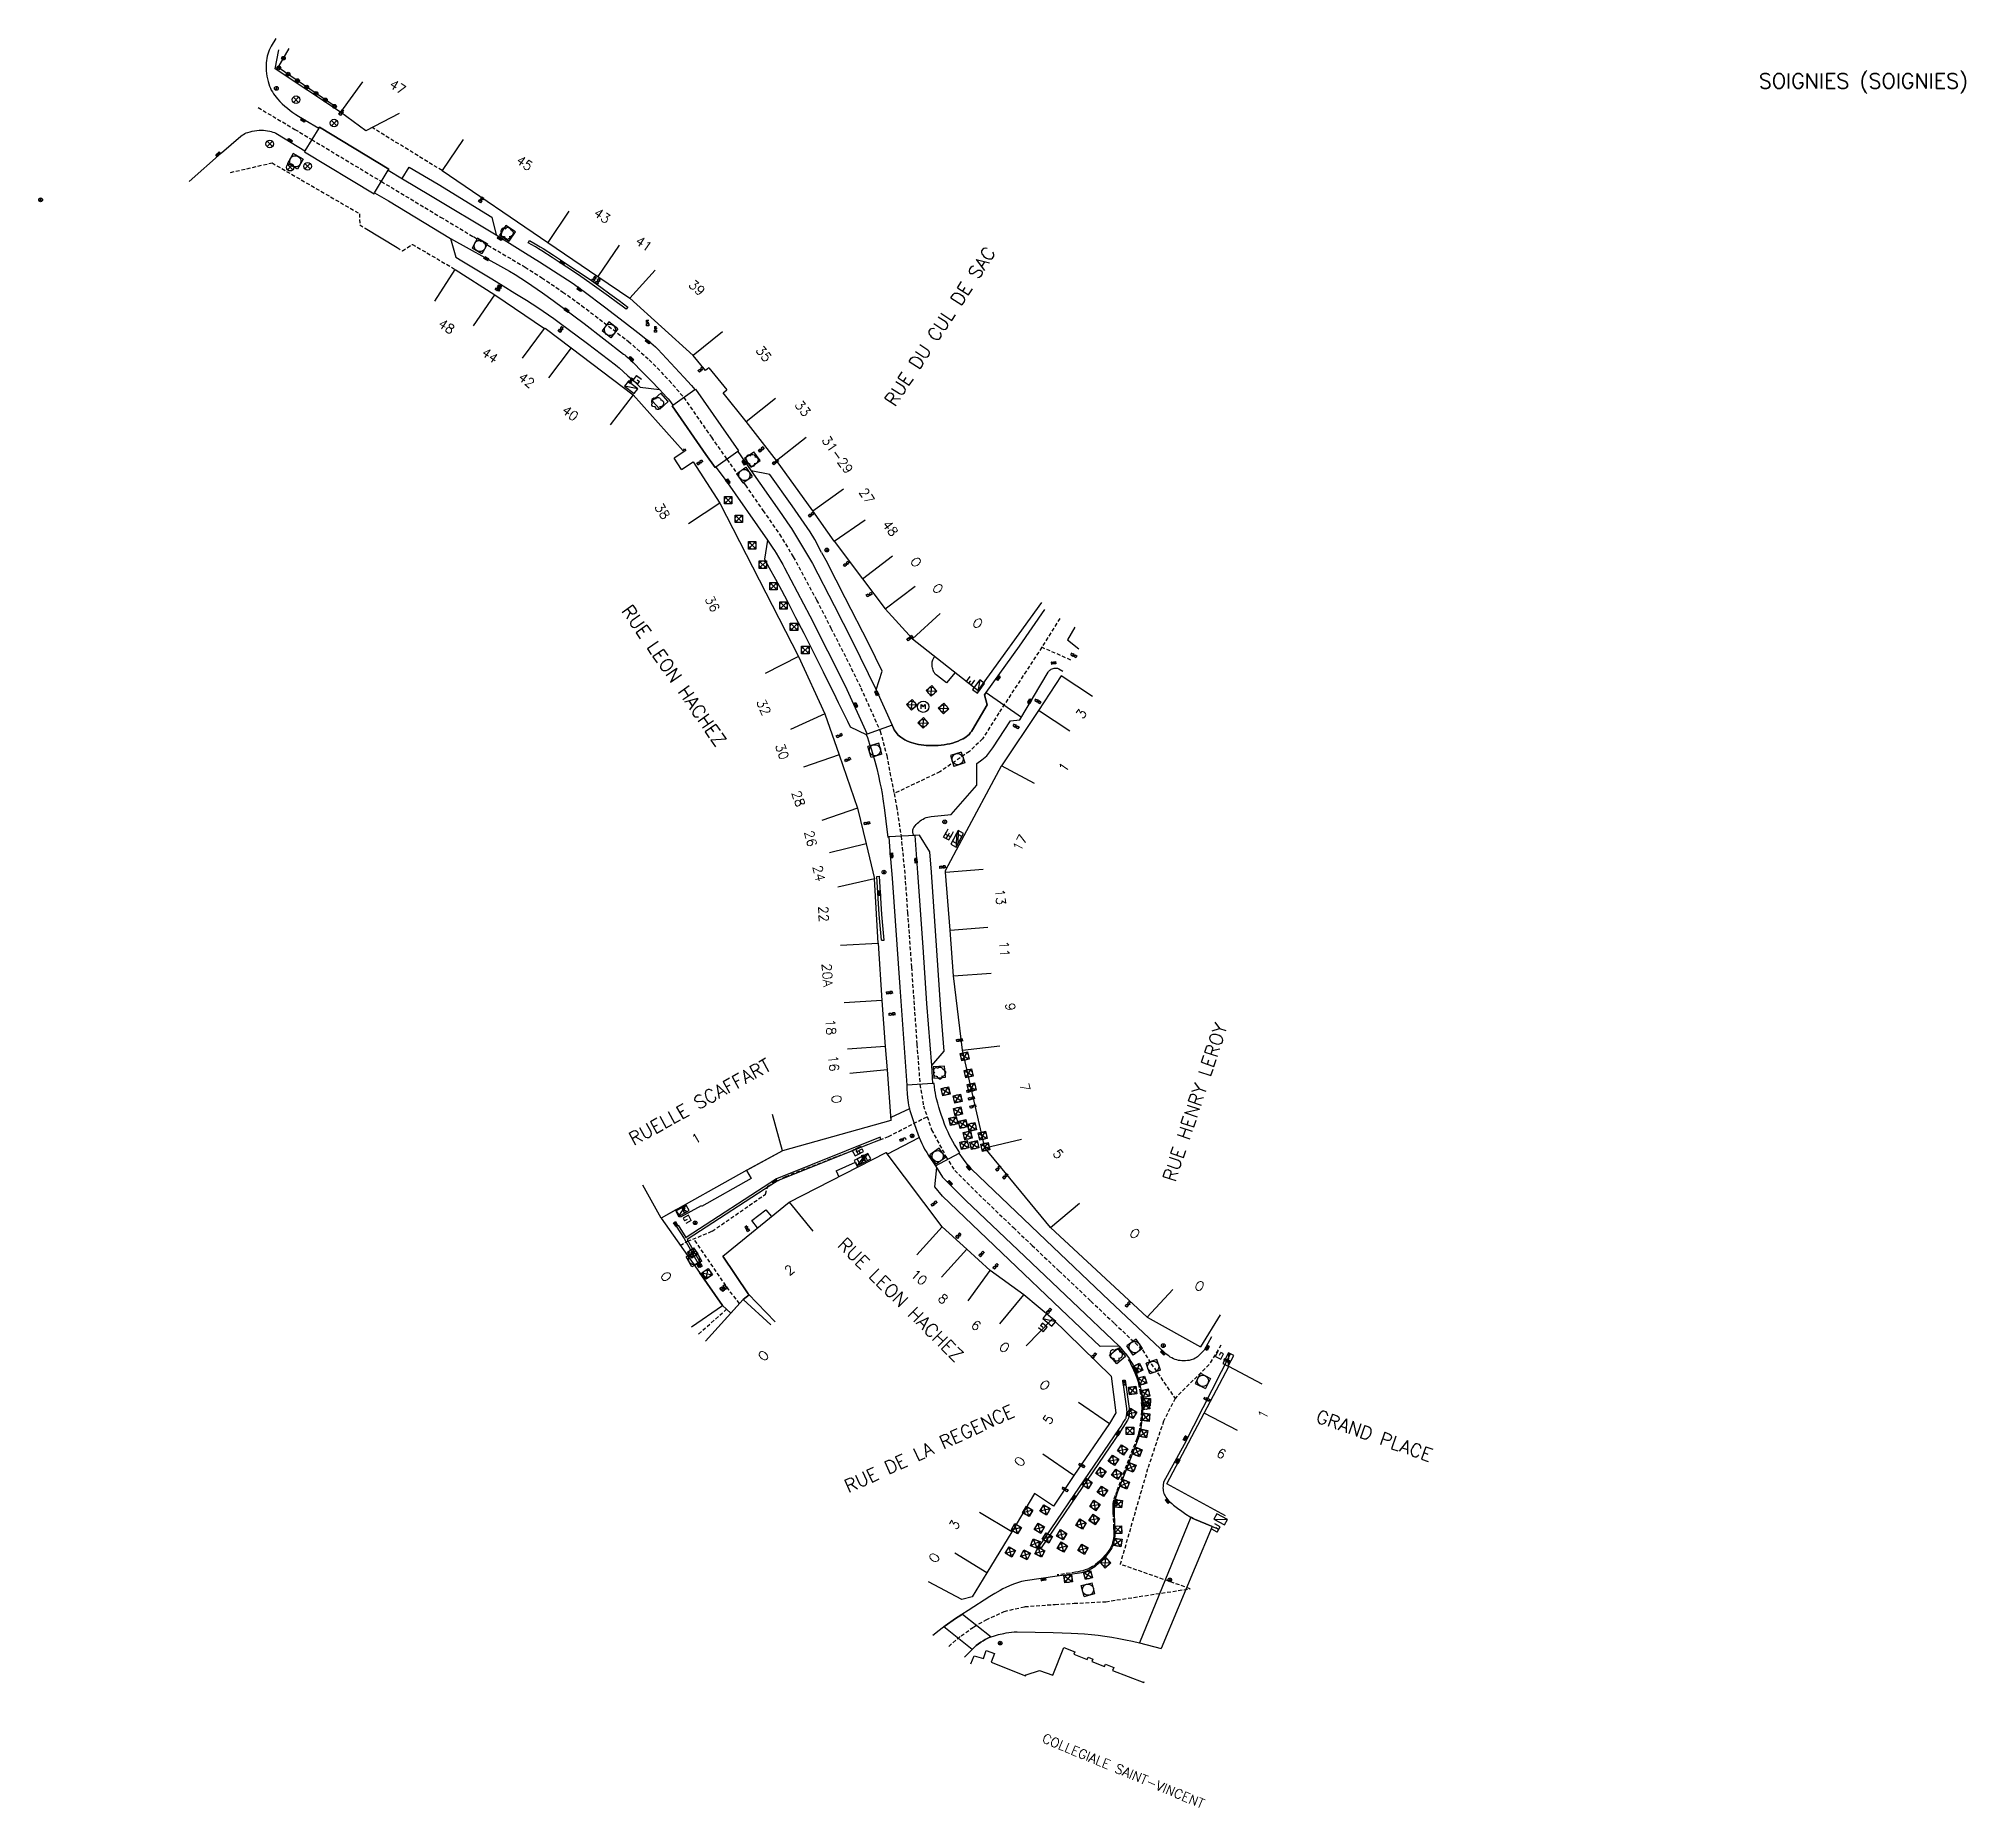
# Model space of a CAD drawing. Header units: millimetres. Extents: x 128015 to 128995, y 141007 to 141739.
# Drawn here: x 128713.3 to 128969.2, y 141007.3 to 141242.2 of the extents above; entities that cross this region are included whole.
import ezdxf
from ezdxf.enums import TextEntityAlignment as Align

# ---------------------------------------------------------------- set-up
doc = ezdxf.new("R2010")
doc.units = ezdxf.units.MM
doc.linetypes.add('DASHED', pattern=[0.75, 0.5, -0.25])
doc.layers.get('0').update_dxf_attribs({"linetype": 'CONTINUOUS'})
for name, color, linetype in [('w0001', 6, 'DASHED'), ('W0003', 5, 'CONTINUOUS'), ('w0006', 2, 'CONTINUOUS'), ('w0008', 7, 'CONTINUOUS'), ('W0014', 7, 'CONTINUOUS'), ('W0016', 2, 'CONTINUOUS'), ('W0020', 2, 'CONTINUOUS'), ('W0060', 7, 'DASHED'), ('W0061', 7, 'CONTINUOUS'), ('W0100', 7, 'CONTINUOUS'), ('W0106', 7, 'CONTINUOUS'), ('W0112', 1, 'DASHED'), ('W0153', 7, 'CONTINUOUS'), ('W0300', 7, 'CONTINUOUS'), ('W0322', 7, 'CONTINUOUS'), ('w0400', 7, 'CONTINUOUS'), ('w0420', 7, 'CONTINUOUS'), ('W0424', 7, 'CONTINUOUS'), ('W0425', 7, 'CONTINUOUS'), ('W0430', 7, 'CONTINUOUS'), ('W0432', 7, 'CONTINUOUS'), ('W0469', 7, 'CONTINUOUS'), ('W0492', 7, 'CONTINUOUS'), ('w0856', 7, 'CONTINUOUS'), ('w0980', 7, 'CONTINUOUS'), ('W0984', 7, 'CONTINUOUS'), ('w0989', 7, 'CONTINUOUS'), ('W0991', 7, 'CONTINUOUS'), ('W1102', 7, 'CONTINUOUS')]:
    doc.layers.add(name, color=color, linetype=linetype)
doc.styles.get("Standard").update_dxf_attribs({"font": 'romans.shx', "width": 0.85})

msp = doc.modelspace()

# ---------------------------------------------------------------- texts
at = {"layer": 'w0980'}
msp.add_text('SOIGNIES (SOIGNIES)', height=2, dxfattribs=at).set_placement((128941.76, 141236.54), align=Align.MIDDLE_LEFT)
at = {"layer": 'W0984'}
msp.add_text('COLLEGIALE SAINT-VINCENT', height=1.25, rotation=337.4056, dxfattribs=at).set_placement((128857.36, 141012.15), align=Align.MIDDLE_CENTER)
at = {"layer": 'w0989'}
for s, rotation, p in [('RUE DU CUL DE SAC', 56.7456, (128826.27, 141193.67)), ('RUE LEON HACHEZ', 304.8496, (128791.35, 141166.66)), ('RUE HENRY LEROY', 71.4709, (128863.39, 141090.53)), ('RUELLE SCAFFART', 28.8771, (128791.89, 141095.91)), ('RUE LEON HACHEZ', 315.3711, (128819.89, 141082.5)), ('RUE DE LA REGENCE', 24.7459, (128820.46, 141049.82)), ('GRAND PLACE', 340.6874, (128883.07, 141059.33))]:
    msp.add_text(s, height=1.75, rotation=rotation, dxfattribs=at).set_placement(p, align=Align.MIDDLE_LEFT)
at = {"layer": 'W0991'}
for s, rotation, p in [('45', 325.7554, (128777.84, 141225.64)), ('43', 326.0886, (128788.15, 141218.65)), ('41', 325.6263, (128793.66, 141214.92)), ('39', 317.9046, (128800.73, 141209.08)), ('48', 327.3177, (128767.48, 141203.94)), ('44', 325.7196, (128773.24, 141200.11)), ('42', 323.1228, (128778.1, 141196.81)), ('33', 308.1575, (128814.78, 141193.06)), ('40', 322.7653, (128783.91, 141192.42)), ('31-29', 305.8271, (128819.4, 141186.9)), ('27', 304.8207, (128823.29, 141181.43)), ('38', 303.1166, (128796.14, 141179.4)), ('48', 307.1363, (128826.41, 141177.15)), ('O', 306.9679, (128829.82, 141172.65)), ('36', 297.1236, (128802.78, 141167.11)), ('O', 312.197, (128832.72, 141169.14)), ('O', 321.9118, (128838.02, 141164.54)), ('32', 294.627, (128809.6, 141153.39)), ('3', 56.6865, (128851.78, 141152.52)), ('30', 289.1563, (128812.04, 141147.49)), ('1', 56.3349, (128849.45, 141145.41)), ('28', 289.0397, (128814.21, 141141.24)), ('26', 283.7437, (128815.83, 141135.94)), ('17', 61.8608, (128843.63, 141135.37)), ('24', 283.1757, (128816.93, 141131.33)), ('13', 274.5706, (128841.04, 141128.19)), ('22', 273.3723, (128817.55, 141125.93)), ('11', 274.1605, (128841.57, 141121.27)), ('20A', 273.7043, (128818.05, 141117.81)), ('9', 276.7066, (128842.35, 141113.59)), ('18', 273.9109, (128818.51, 141110.91)), ('16', 275.5085, (128818.89, 141106.1)), ('O', 274.2417, (128819.27, 141101.34)), ('7', 282.9529, (128844.29, 141102.93)), ('1', 29.0344, (128800.63, 141096.14)), ('5', 309.6115, (128848.72, 141094.07)), ('O', 317.1201, (128858.88, 141083.5)), ('2', 39.1962, (128813.01, 141078.67)), ('O', 305.1504, (128796.63, 141077.78)), ('10', 318.098, (128830.24, 141077.69)), ('O', 330.7201, (128867.48, 141076.54)), ('8', 317.7769, (128833.42, 141074.83)), ('6', 323.9808, (128837.81, 141071.3)), ('O', 320.1169, (128841.57, 141068.38)), ('O', 47.9484, (128809.56, 141067.28)), ('O', 315.5673, (128846.93, 141063.37)), ('5', 55.5348, (128847.38, 141058.8)), ('1', 62.1146, (128875.91, 141059.49)), ('O', 56.3047, (128843.6, 141053.23)), ('6', 331.3041, (128870.38, 141054.29)), ('3', 58.3493, (128834.93, 141044.85)), ('O', 59.029, (128832.25, 141040.46))]:
    msp.add_text(s, height=1.25, rotation=rotation, dxfattribs=at).set_placement(p, align=Align.MIDDLE_CENTER)
msp.add_text('35', height=1.25, rotation=308.4123, dxfattribs=at).set_placement((128809.6, 141200.31), align=Align.MIDDLE)
at = {"layer": 'W0991', "linetype": 'Continuous', "insert": (128759.75, 141235.77), "char_height": 1.25, "attachment_point": 7, "rotation": 328.8414}
msp.add_mtext('{\\W1;47}', dxfattribs=at)

# ---------------------------------------------------------------- blocks, each defined once
blk = doc.blocks.new('T492')
for p, q in [((0, 0), (0, 1)), ((0, 1), (1, 1)), ((1, 1), (1, 0)), ((1, 0), (0, 0))]:
    blk.add_line(p, q)
at = {"flags": 128}
for points in [[(0.85, 0.15), (0.15, 0.85)], [(0.15, 0.15), (0.85, 0.85)]]:
    blk.add_lwpolyline(points, dxfattribs=at)
blk.add_ellipse((0.5, 0.5), major_axis=(-0.354, 0.354), ratio=1, start_param=3.926991, end_param=10.210176)
blk = doc.blocks.new('T856')
for p, q in [((-0.125, 0), (0.125, 0)), ((0, 0.125), (0, -0.125))]:
    blk.add_line(p, q)
blk.add_ellipse((0, 0), major_axis=(-0.177, 0.177), ratio=1, start_param=3.9269908, end_param=10.2101761)
blk = doc.blocks.new('T400')
for p, q in [((-0.15, 0.3), (0.15, 0.3)), ((-0.15, -0.25), (-0.15, 0.3)), ((-0.15, 0.15), (0.15, 0.15)), ((-0.15, 0), (0.15, 0)), ((0.15, 0.3), (0.15, -0.25)), ((-0.15, -0.15), (0.15, -0.15)), ((-0.15, -0.25), (-0.15, -0.3)), ((-0.15, -0.3), (0.15, -0.3)), ((0.15, -0.3), (0.15, -0.25))]:
    blk.add_line(p, q)
blk = doc.blocks.new('T469')
at = {"color": 0, "linetype": 'Continuous', "flags": 128}
for points in [[(-0.35, 0.35), (0.35, -0.35)], [(-0.35, -0.35), (0.35, 0.35)]]:
    blk.add_lwpolyline(points, dxfattribs=at)
at = {"color": 0, "linetype": 'Continuous'}
blk.add_circle((0, 0), 0.5, dxfattribs=at)
blk = doc.blocks.new('T420')
for p, q in [((0.75, 0.75), (-0.75, 0.75)), ((-0.75, 0.75), (-0.75, -0.75)), ((0.75, 0.75), (0.75, -0.75)), ((0.75, -0.75), (-0.75, -0.75))]:
    blk.add_line(p, q)
blk.add_ellipse((0, 0), major_axis=(-0.53, 0.53), ratio=1, start_param=3.926991, end_param=10.210176)
blk = doc.blocks.new('T425')
for p, q in [((-0.15, 0.6), (0.15, 0.6)), ((-0.15, 0.6), (-0.15, 0.3)), ((-0.15, 0.3), (0.15, 0.3)), ((-0.15, 0.15), (0.15, 0.15)), ((-0.15, -0.15), (-0.15, 0.15)), ((0, 0.45), (0.15, 0.45)), ((0.15, 0.45), (0.15, 0.3)), ((0.15, 0.15), (0.15, -0.15)), ((0.15, -0.15), (-0.15, -0.15))]:
    blk.add_line(p, q)
blk.add_ellipse((0, 0), major_axis=(-0.106, 0.106), ratio=1, start_param=3.926991, end_param=10.210176)
blk = doc.blocks.new('T432')
at = {"flags": 128}
for points in [[(0.8, 0.8), (-0.8, 0.8)], [(-0.8, 0.8), (-0.8, 0)], [(0.8, 0.8), (-0.8, 0)], [(-0.8, 0), (0.8, 0)], [(-0.4, 2.1), (-0.4, 1.3)], [(-0.4, 1.3), (0.4, 1.3)], [(-0.39, 2.1), (0.41, 2.1)], [(0, 1.7), (0.4, 1.7)], [(0.4, 1.3), (0.4, 1.7)], [(0.8, 0), (0.8, 0.8)]]:
    blk.add_lwpolyline(points, dxfattribs=at)
blk = doc.blocks.new('T300')
for p, q in [((-0.8, 0.51), (-0.86, 0.34)), ((-0.86, 0.34), (-0.86, 0.17)), ((-0.86, 0.17), (-0.74, 0.06)), ((-0.69, 0.63), (-0.8, 0.51)), ((-0.8, -0.06), (-0.74, 0.06)), ((-0.74, 0.06), (-0.69, 0.11)), ((-0.57, 0.69), (-0.69, 0.63)), ((-0.46, 0.69), (-0.57, 0.69)), ((-0.29, 0.63), (-0.46, 0.69)), ((-0.29, 0.63), (-0.17, 0.74)), ((-0.23, 0.57), (-0.29, 0.63)), ((-0.17, 0.74), (-0.06, 0.8)), ((-0.06, 0.8), (0.06, 0.8)), ((0.06, 0.8), (0.23, 0.74)), ((0.23, 0.74), (0.34, 0.63)), ((0.34, 0.63), (0.4, 0.51)), ((0.46, 0.46), (0.34, 0.46)), ((0.4, 0.51), (0.4, 0.46)), ((0.57, 0.4), (0.46, 0.46)), ((0.57, 0.4), (0.69, 0.29)), ((0.69, 0.29), (0.74, 0.17)), ((0.74, 0.06), (0.69, -0.17)), ((0.74, 0.17), (0.74, 0.06)), ((-0.8, -0.17), (-0.8, -0.06)), ((-0.8, -0.23), (-0.8, -0.17)), ((-0.74, -0.34), (-0.8, -0.23)), ((-0.69, -0.4), (-0.74, -0.34)), ((-0.51, -0.46), (-0.69, -0.4)), ((-0.4, -0.46), (-0.51, -0.46)), ((-0.4, -0.46), (-0.34, -0.46)), ((-0.34, -0.46), (-0.34, -0.4)), ((-0.34, -0.51), (-0.34, -0.46)), ((-0.29, -0.63), (-0.34, -0.51)), ((-0.17, -0.74), (-0.29, -0.63)), ((-0.06, -0.8), (-0.17, -0.74)), ((0.06, -0.8), (-0.06, -0.8)), ((0.17, -0.74), (0.06, -0.8)), ((0.23, -0.69), (0.17, -0.74)), ((0.29, -0.46), (0.23, -0.46)), ((0.29, -0.63), (0.23, -0.69)), ((0.46, -0.4), (0.29, -0.46)), ((0.34, -0.51), (0.29, -0.63)), ((0.34, -0.51), (0.34, -0.46)), ((0.57, -0.34), (0.46, -0.4)), ((0.63, -0.29), (0.57, -0.34)), ((0.69, -0.17), (0.63, -0.29))]:
    blk.add_line(p, q)
blk = doc.blocks.new('T424')
for p, q in [((-0.15, 0.61), (0.15, 0.61)), ((-0.15, 0.31), (-0.15, 0.61)), ((0, 0.46), (-0.15, 0.46)), ((0.15, 0.31), (-0.15, 0.31)), ((-0.15, 0.16), (0.15, 0.16)), ((-0.15, -0.14), (-0.15, 0.16)), ((0.15, 0.16), (0.15, -0.14)), ((0.15, -0.14), (-0.15, -0.14))]:
    blk.add_line(p, q)
blk.add_ellipse((0, 0.01), major_axis=(-0.106, 0.106), ratio=1, start_param=3.926991, end_param=10.210176)
blk = doc.blocks.new('T430')
at = {"flags": 128}
for points in [[(0.8, 0.8), (-0.8, 0.8)], [(-0.8, 0.8), (-0.8, 0)], [(0.8, 0.8), (-0.8, 0)], [(-0.8, 0), (0.8, 0)], [(-0.4, 2.1), (0.4, 2.1)], [(-0.4, 2.1), (-0.4, 1.3)], [(-0.4, 1.7), (0, 1.7)], [(-0.4, 1.3), (0.4, 1.3)], [(0.8, 0), (0.8, 0.8)]]:
    blk.add_lwpolyline(points, dxfattribs=at)
blk = doc.blocks.new('T153')
for p, q in [((-0.272728, -0.272728), (-0.272728, 0.272728)), ((-0.272728, 0.272728), (0, 0)), ((0, 0), (0.272728, 0.272728)), ((0.272728, 0.272728), (0.272728, -0.272728))]:
    blk.add_line(p, q)
blk.add_ellipse((0, 0), major_axis=(-0.530332, 0.530332), ratio=1, start_param=3.926990817, end_param=10.2101761242)
blk = doc.blocks.new('t322o')
at = {"color": 0, "linetype": 'Continuous'}
for radius in [0.25, 0.15]:
    blk.add_circle((0, 0), radius, dxfattribs=at)

# ---------------------------------------------------------------- linework, layer by layer
at = {"layer": 'w0001'}
for points in [[(128742.46, 141233), (128747.33, 141230.11), (128749.57, 141228.76), (128758.83, 141223.19), (128766.68, 141218.47), (128771.04, 141215.86), (128777.91, 141211.82), (128780.14, 141210.41), (128782.93, 141208.51), (128785.41, 141206.72), (128788.41, 141204.43), (128791.64, 141201.94), (128794.4, 141199.51), (128797.05, 141196.76), (128798.98, 141194.51), (128802.65, 141189.22), (128804.7, 141186.3), (128807.16, 141182.86), (128809.5, 141179.5), (128811.7, 141176.34), (128813.53, 141173.34), (128816.63, 141167.6), (128818.52, 141163.89), (128820.89, 141159.22), (128822.49, 141155.97), (128825.08, 141150.19), (128825.94, 141146.95), (128826.9, 141141.91), (128827.23, 141140.22), (128827.84, 141136.28), (128828.35, 141131.02), (128828.7, 141126.1), (128829.22, 141118.87), (128829.94, 141108.62), (128830.34, 141103.31), (128830.81, 141100.47), (128831.3, 141099.02), (128831.89, 141097.28), (128833.79, 141093.73), (128834.98, 141091.85), (128839.29, 141087.6), (128842.75, 141084.29), (128845.23, 141081.93), (128848.81, 141078.54), (128853.05, 141074.52), (128856.18, 141071.55), (128859.91, 141068.04), (128861.05, 141066.22), (128864.23, 141061.6), (128862.7, 141058.58), (128860.58, 141052.26), (128856.93, 141039.6)], [(128848.91, 141165.17), (128846.53, 141161.34), (128840.82, 141152.63), (128838.67, 141149.19), (128836.91, 141147.52), (128832.99, 141144.8), (128826.9, 141141.91)], [(128850.38, 141159.64), (128846.53, 141161.34)], [(128798.51, 141081.93), (128799.49, 141082.47), (128802.76, 141083.81), (128809.83, 141088.73), (128810.14, 141089.77), (128812.54, 141091.09), (128819.43, 141093.77), (128826.17, 141096.38), (128831.3, 141099.02)], [(128806.39, 141074.21), (128804.99, 141075.98), (128800.3, 141082.8)], [(128870.32, 141068.69), (128868.76, 141066.13)], [(128868.76, 141066.13), (128864.23, 141061.6)], [(128866.22, 141036.34), (128856.93, 141039.6)], [(128855.02, 141034.62), (128866.22, 141036.34)], [(128834.16, 141028.69), (128835.81, 141030.08), (128837.5, 141031.29), (128839.14, 141032.21), (128841.55, 141033.32), (128844.27, 141033.96), (128848.3, 141034.26), (128850.83, 141034.4), (128855.02, 141034.62)]]:
    msp.add_lwpolyline(points, dxfattribs=at)
at = {"layer": 'W0003'}
for points in [[(128791.33, 141206.24), (128790.79, 141206.65), (128790.2, 141207.09), (128788.98, 141207.98), (128787.75, 141208.86), (128786.51, 141209.74), (128785.3, 141210.58), (128784.07, 141211.41), (128782.84, 141212.22), (128781.49, 141213.1), (128780.13, 141213.98), (128779.71, 141214.24), (128779.28, 141214.49), (128778.31, 141215.06), (128778.49, 141215.35), (128779.46, 141214.79), (128779.89, 141214.53), (128780.32, 141214.27), (128781.67, 141213.39), (128783.03, 141212.51), (128784.26, 141211.69), (128785.49, 141210.86), (128786.71, 141210.02), (128787.95, 141209.15), (128789.18, 141208.26), (128790.41, 141207.37), (128791, 141206.93), (128791.54, 141206.52)], [(128846.19, 141041.96), (128850.89, 141048.85), (128856.74, 141057.46), (128857.05, 141057.92), (128857.35, 141058.39), (128857.64, 141058.86), (128857.68, 141058.93), (128857.71, 141059), (128857.73, 141059.07), (128857.78, 141059.28), (128857.82, 141059.49), (128857.84, 141059.71), (128857.85, 141059.88), (128857.84, 141060.06), (128857.82, 141060.25), (128857.28, 141064.01), (128857.59, 141064.05), (128858.13, 141060.28), (128858.15, 141060.09), (128858.16, 141059.88), (128858.15, 141059.68), (128858.13, 141059.45), (128858.09, 141059.22), (128858.03, 141058.99), (128858, 141058.89), (128857.96, 141058.79), (128857.91, 141058.7), (128857.62, 141058.22), (128857.31, 141057.75), (128857, 141057.28), (128851.14, 141048.68), (128846.44, 141041.78)]]:
    msp.add_lwpolyline(points, close=True, dxfattribs=at)
for points in [[(128824.63, 141130.91), (128824.97, 141130.93)], [(128825.24, 141122.44), (128824.94, 141125.85), (128824.63, 141130.91)], [(128825.58, 141122.47), (128825.28, 141125.88), (128824.97, 141130.93)], [(128825.24, 141122.44), (128825.58, 141122.47)], [(128825.05, 141096.28), (128811.28, 141090.77), (128799.28, 141082.96)], [(128825.17, 141095.99), (128811.43, 141090.49), (128799.44, 141082.69)], [(128825.17, 141095.99), (128825.05, 141096.28)], [(128797.97, 141084.46), (128798.22, 141084.62)], [(128797.97, 141084.46), (128799.02, 141082.82), (128801.17, 141079.02)], [(128798.22, 141084.62), (128799.27, 141082.98), (128799.28, 141082.96)], [(128799.44, 141082.69), (128801.42, 141079.17)], [(128801.17, 141079.02), (128801.42, 141079.17)]]:
    msp.add_lwpolyline(points, dxfattribs=at)
at = {"layer": 'w0006'}
for points in [[(128768.02, 141215.62), (128768.7, 141213.14), (128769.51, 141212.64), (128773.48, 141210.25), (128775.02, 141209.32), (128776.56, 141208.37), (128778.08, 141207.42), (128779.6, 141206.44), (128780.32, 141205.97), (128781.03, 141205.48), (128781.73, 141204.99), (128782.42, 141204.48), (128786.18, 141201.66), (128789.93, 141198.82), (128790.18, 141198.63), (128790.41, 141198.43), (128790.92, 141197.97), (128791.57, 141197.37), (128791.82, 141197.14), (128792.08, 141196.92), (128792.25, 141196.77), (128792.43, 141196.61), (128793.21, 141195.87), (128795.77, 141195.55)], [(128817.27, 141173.94), (128816.37, 141175.64), (128815.76, 141176.67), (128813.37, 141180.13), (128810.43, 141184.26), (128807.95, 141184.78)], [(128810.11, 141175.55), (128809.71, 141173.03), (128810.34, 141171.89), (128811.15, 141170.4), (128811.95, 141168.91), (128812.74, 141167.41), (128813.83, 141165.31), (128814.91, 141163.21), (128815.97, 141161.1), (128817.5, 141158.07), (128818.22, 141156.64), (128818.86, 141155.34), (128819.49, 141154.03), (128820.09, 141152.77), (128820.71, 141151.51), (128821.08, 141150.78), (128823.22, 141149.75)], [(128817.27, 141173.94), (128818.01, 141172.6)], [(128824.55, 141155.71), (128825.35, 141158.17), (128823.56, 141161.78), (128820.4, 141167.92), (128818.01, 141172.6)], [(128831.92, 141105.82), (128833.58, 141107.72), (128833.12, 141113.25), (128832.57, 141121.07), (128831.86, 141131.46), (128831.65, 141134.17), (128830.27, 141136.4), (128829.72, 141136.37)], [(128856.82, 141068.54), (128854.28, 141068.5), (128849.05, 141073.44), (128842.18, 141079.99), (128833.36, 141088.44), (128832.33, 141089.71), (128832.33, 141089.71), (128832.58, 141092.26)]]:
    msp.add_lwpolyline(points, dxfattribs=at)
at = {"layer": 'w0008'}
for points in [[(128744.8, 141242.16), (128744.2, 141241.15), (128744.06, 141240.89), (128743.94, 141240.63), (128743.83, 141240.37), (128743.74, 141240.09), (128743.66, 141239.82), (128743.6, 141239.53), (128743.56, 141239.25), (128743.53, 141238.96), (128743.52, 141238.6), (128743.52, 141238.24), (128743.54, 141237.89), (128743.57, 141237.53), (128743.62, 141237.17), (128743.69, 141236.82), (128743.78, 141236.47), (128743.88, 141236.13), (128743.98, 141235.86), (128744.09, 141235.59), (128744.21, 141235.33), (128744.35, 141235.08), (128744.5, 141234.83), (128744.67, 141234.59), (128744.85, 141234.37), (128745.04, 141234.15), (128745.35, 141233.82), (128745.67, 141233.51), (128746.01, 141233.2), (128746.35, 141232.91), (128746.71, 141232.63), (128747.07, 141232.36), (128747.45, 141232.1), (128747.83, 141231.86), (128748.71, 141231.33), (128750.5, 141230.27), (128750.59, 141230.4), (128759.81, 141224.83), (128759.74, 141224.71), (128761.61, 141223.55), (128765.35, 141221.32), (128774.06, 141216.09), (128777.96, 141213.69), (128779.83, 141212.52), (128781.69, 141211.34), (128783.54, 141210.14), (128784.29, 141209.64), (128785.02, 141209.13), (128785.74, 141208.6), (128788.44, 141206.56), (128791.13, 141204.5), (128792.88, 141203.15), (128794.61, 141201.77), (128794.93, 141201.5), (128795.24, 141201.22), (128795.53, 141200.93), (128796.7, 141199.7), (128797.85, 141198.46), (128798.99, 141197.21), (128799.99, 141196.1), (128800.43, 141195.55), (128800.54, 141195.59), (128806.27, 141187.42), (128806.17, 141187.35), (128807.95, 141184.78), (128811.7, 141179.41), (128813.06, 141177.44), (128813.29, 141177.13), (128816.08, 141172.45), (128818.96, 141166.9), (128821.34, 141162.2), (128824.55, 141155.71), (128826.64, 141151.01), (128826.84, 141150.59), (128826.94, 141150.39), (128827.05, 141150.19), (128827.18, 141150.01), (128827.32, 141149.84), (128827.47, 141149.68), (128827.63, 141149.53), (128827.81, 141149.4), (128828.07, 141149.22), (128828.34, 141149.06), (128828.62, 141148.92), (128828.91, 141148.79), (128829.2, 141148.68), (128829.5, 141148.59), (128829.81, 141148.51), (128830.15, 141148.44), (128830.49, 141148.38), (128830.84, 141148.34), (128831.19, 141148.31), (128831.53, 141148.29), (128831.94, 141148.28), (128832.35, 141148.29), (128832.75, 141148.31), (128833.16, 141148.35), (128833.56, 141148.4), (128833.94, 141148.46), (128834.31, 141148.54), (128834.68, 141148.63), (128835.04, 141148.75), (128835.4, 141148.88), (128835.75, 141149.04), (128836.09, 141149.2), (128836.3, 141149.32), (128836.5, 141149.46), (128836.69, 141149.61), (128836.87, 141149.78), (128837.03, 141149.96), (128837.18, 141150.15), (128837.31, 141150.36), (128839.29, 141153.69), (128838.9, 141155.02), (128839.14, 141155.35), (128843.57, 141161.47), (128846.92, 141166.35)], [(128733.28, 141223.2), (128737.58, 141226.97), (128740.17, 141229.19), (128740.34, 141229.32), (128740.51, 141229.44), (128740.7, 141229.54), (128740.89, 141229.63), (128741.09, 141229.71), (128741.38, 141229.79), (128741.68, 141229.87), (128741.98, 141229.92), (128742.29, 141229.96), (128742.59, 141229.99), (128742.88, 141229.99), (128743.16, 141229.98), (128743.44, 141229.96), (128743.72, 141229.92), (128744, 141229.87), (128744.21, 141229.82), (128744.42, 141229.75), (128744.62, 141229.67), (128744.82, 141229.58), (128745.01, 141229.47), (128748.65, 141227.26), (128748.61, 141227.13), (128757.86, 141221.55), (128757.92, 141221.67), (128759.76, 141220.6), (128768.02, 141215.62), (128775.05, 141211.72), (128775.83, 141211.28), (128776.59, 141210.82), (128777.34, 141210.36), (128778.09, 141209.87), (128778.82, 141209.38), (128780.23, 141208.39), (128781.63, 141207.39), (128783.01, 141206.38), (128784.39, 141205.36), (128785.76, 141204.32), (128788.38, 141202.29), (128791, 141200.27), (128791.14, 141200.16), (128791.27, 141200.05), (128791.6, 141199.75), (128791.92, 141199.45), (128792.24, 141199.14), (128793.42, 141197.95), (128794.6, 141196.75), (128795.77, 141195.55), (128796.24, 141195.05), (128796.71, 141194.53), (128796.9, 141194.32), (128797.07, 141194.1), (128797.52, 141193.47), (128797.44, 141193.42), (128801.9, 141186.94), (128803.15, 141185.21), (128803.24, 141185.25), (128804.5, 141183.62), (128810.11, 141175.55), (128810.47, 141175.04), (128810.82, 141174.52), (128811.04, 141174.17), (128811.26, 141173.82), (128811.58, 141173.31), (128811.89, 141172.79), (128812.13, 141172.34), (128812.38, 141171.9), (128815.73, 141165.53), (128820.43, 141156.24), (128823.33, 141149.8), (128823.22, 141149.75), (128823.36, 141149.34), (128823.66, 141148.46), (128823.91, 141147.71), (128824.14, 141146.96), (128824.35, 141146.21), (128824.6, 141145.25), (128824.83, 141144.29), (128825.04, 141143.32), (128825.18, 141142.62), (128825.31, 141141.92), (128825.42, 141141.21), (128825.63, 141139.73), (128825.82, 141138.25), (128826, 141136.77), (128826.07, 141136.12), (128826.21, 141136.15), (128826.35, 141134.25), (128826.64, 141130.67), (128827.68, 141116.22), (128828.6, 141103.19), (128828.62, 141102.72), (128828.65, 141102.11), (128828.7, 141101.51), (128828.77, 141100.9), (128828.83, 141100.54), (128828.91, 141100.18), (128828.95, 141100.05), (128826.47, 141098.9), (128826.5, 141098.5), (128812.1, 141094.5), (128807.31, 141091.86), (128807.92, 141090.79), (128801.33, 141087.11), (128801.28, 141087.18), (128798.55, 141085.67), (128797.92, 141086.63), (128795.96, 141085.54), (128801.07, 141078.32), (128804.11, 141073.96), (128805.23, 141072.93), (128806.85, 141074.72), (128807.65, 141075.36), (128807.53, 141075.49), (128804.19, 141080.51), (128812.98, 141087.68), (128825.84, 141094.25), (128825.99, 141094.05), (128830.26, 141096.24), (128830.41, 141095.85), (128830.59, 141095.47), (128830.77, 141095.09), (128830.97, 141094.72), (128831.25, 141094.25), (128831.54, 141093.78), (128831.84, 141093.33), (128832.16, 141092.88), (128832.42, 141092.51), (128833.35, 141090.99), (128836.45, 141087.88), (128843.37, 141081.27), (128850.55, 141074.48), (128856.82, 141068.54), (128857.61, 141067.59), (128857.64, 141067.57), (128858.11, 141066.89), (128858.37, 141066.49), (128858.51, 141066.26), (128858.64, 141066.02), (128858.76, 141065.78), (128858.89, 141065.49), (128859, 141065.19), (128859.1, 141064.89), (128859.31, 141064.21), (128859.49, 141063.53), (128859.67, 141062.85), (128859.82, 141062.16), (128859.88, 141061.85), (128859.92, 141061.53), (128859.95, 141061.22), (128859.96, 141060.9), (128859.96, 141060.54), (128859.95, 141060.18), (128859.92, 141059.81), (128859.85, 141059.12), (128859.76, 141058.42), (128859.66, 141057.72), (128859.61, 141057.41), (128859.55, 141057.11), (128859.48, 141056.8), (128859.42, 141056.58), (128859.35, 141056.36), (128859.27, 141056.15), (128857.63, 141051.9), (128856.57, 141049.19), (128856.47, 141048.92), (128856.39, 141048.64), (128856.31, 141048.37), (128856.25, 141048.09), (128856.2, 141047.82), (128856.16, 141047.54), (128856.13, 141047.28), (128856.12, 141047.02), (128856.12, 141046.7), (128856.13, 141046.39), (128856.19, 141044.98), (128856.22, 141043.98), (128856.22, 141043.67), (128856.21, 141043.35), (128856.17, 141043.04), (128856.12, 141042.74), (128856.06, 141042.43), (128855.99, 141042.2), (128855.91, 141041.98), (128855.81, 141041.76), (128855.69, 141041.55), (128855.57, 141041.35), (128855.38, 141041.09), (128855.18, 141040.83), (128854.97, 141040.58), (128854.76, 141040.34), (128854.52, 141040.1), (128854.27, 141039.86), (128854.02, 141039.63), (128853.76, 141039.41), (128853.55, 141039.25), (128853.34, 141039.1), (128853.11, 141038.96), (128852.88, 141038.84), (128852.64, 141038.74), (128852.37, 141038.63), (128852.09, 141038.54), (128851.81, 141038.47), (128851.53, 141038.4), (128851.24, 141038.36), (128848.56, 141038), (128844.34, 141037.39), (128844.1, 141037.34), (128843.83, 141037.29), (128843.57, 141037.22), (128843.3, 141037.14), (128842.78, 141036.94), (128842.26, 141036.73), (128841.75, 141036.51), (128841.36, 141036.32), (128840.98, 141036.11), (128840.3, 141035.71), (128839.63, 141035.29), (128836.74, 141033.45), (128835.05, 141032.37), (128833.68, 141031.41), (128832.89, 141030.79), (128832.06, 141030.13)], [(128850.91, 141164), (128849.92, 141162.31), (128851.44, 141161.13)], [(128869.08, 141069.8), (128868.11, 141068.02), (128867.35, 141067.26), (128867.2, 141067.14), (128867.05, 141067.03), (128866.89, 141066.93), (128866.71, 141066.84), (128866.53, 141066.77), (128866.35, 141066.71), (128866.11, 141066.66), (128865.86, 141066.62), (128865.61, 141066.59), (128865.36, 141066.59), (128865.11, 141066.6), (128864.89, 141066.62), (128864.66, 141066.66), (128864.44, 141066.72), (128864.22, 141066.79), (128864.01, 141066.88), (128863.79, 141066.98), (128863.58, 141067.1), (128863.38, 141067.24), (128863.19, 141067.38), (128863, 141067.54), (128855.54, 141074.56), (128847.08, 141082.6), (128837.17, 141092.04), (128836.61, 141092.71), (128836.12, 141093.39), (128835.56, 141094.16), (128835.65, 141094.23), (128835.18, 141094.94), (128834.94, 141095.33), (128834.71, 141095.73), (128834.49, 141096.13), (128834.28, 141096.53), (128834.08, 141096.95), (128833.84, 141097.49), (128833.62, 141098.04), (128833.41, 141098.59), (128833.21, 141099.15), (128833.03, 141099.71), (128832.86, 141100.27), (128832.7, 141100.83), (128832.55, 141101.4), (128832.47, 141101.77), (128832.4, 141102.15), (128832.34, 141102.53), (128832.28, 141102.97), (128832.22, 141103.42), (128832.07, 141103.44), (128831.92, 141105.82), (128831.28, 141114.05), (128830.76, 141121.53), (128830.07, 141131.38), (128829.72, 141136.37), (128829.47, 141136.41), (128829.4, 141136.79), (128829.39, 141136.9), (128829.39, 141137.01), (128829.41, 141137.12), (128829.44, 141137.23), (128829.49, 141137.33), (128829.55, 141137.43), (128829.69, 141137.62), (128829.85, 141137.8), (128830.01, 141137.97), (128830.19, 141138.13), (128830.38, 141138.28), (128830.57, 141138.42), (128830.77, 141138.53), (128830.97, 141138.64), (128831.18, 141138.72), (128831.39, 141138.79), (128831.61, 141138.84), (128831.83, 141138.87), (128834.47, 141139.15), (128837.88, 141143.04), (128837.9, 141145.92), (128838.58, 141146.38), (128839.21, 141146.91), (128840.04, 141148.01), (128842.36, 141151.58), (128843.59, 141151.7), (128847.37, 141158.05), (128847.43, 141158.14), (128847.5, 141158.22), (128847.59, 141158.3), (128847.68, 141158.36), (128847.79, 141158.43), (128847.9, 141158.48), (128848.02, 141158.52), (128848.15, 141158.55), (128848.28, 141158.56), (128848.42, 141158.57), (128848.55, 141158.56), (128848.63, 141158.55), (128848.71, 141158.52), (128848.79, 141158.48), (128849.32, 141158.15)], [(128871.57, 141067.59), (128865.43, 141055.51), (128862.7, 141050.5), (128862.65, 141050.1), (128862.63, 141049.91), (128862.62, 141049.72), (128862.63, 141049.53), (128862.66, 141049.35), (128862.7, 141049.16), (128862.75, 141048.99), (128862.82, 141048.82), (128862.9, 141048.66), (128863, 141048.5), (128863.1, 141048.36), (128863.32, 141048.11), (128863.54, 141047.87), (128863.78, 141047.65), (128864.03, 141047.43), (128864.57, 141047.03), (128865.12, 141046.63), (128865.67, 141046.25), (128866.24, 141045.89), (128866.42, 141045.78), (128866.62, 141045.68), (128866.81, 141045.59), (128867.56, 141045.26), (128868.31, 141044.95), (128869.07, 141044.64), (128870.04, 141044.26)], [(128836.26, 141027.26), (128837.26, 141028.26), (128837.53, 141028.53), (128837.82, 141028.78), (128838.11, 141029.01), (128838.42, 141029.23), (128838.73, 141029.44), (128838.99, 141029.6), (128839.26, 141029.73), (128839.53, 141029.85), (128839.82, 141029.96), (128840.1, 141030.05), (128840.79, 141030.24), (128841.49, 141030.41), (128841.81, 141030.48), (128842.13, 141030.53), (128842.5, 141030.57), (128842.87, 141030.6), (128843.24, 141030.6), (128845.64, 141030.57), (128848.03, 141030.51), (128850.43, 141030.44), (128851.32, 141030.4), (128852.22, 141030.34), (128853.12, 141030.26), (128854.02, 141030.17), (128854.91, 141030.05), (128855.83, 141029.91), (128856.75, 141029.75), (128857.66, 141029.57), (128858.57, 141029.37), (128859.48, 141029.16), (128862.4, 141028.42)]]:
    msp.add_lwpolyline(points, dxfattribs=at)
at = {"layer": 'W0014'}
for points in [[(128753.4, 141232.37), (128744.7, 141238.13), (128745.2, 141240.65)], [(128761.58, 141223.57), (128762.52, 141225.1), (128766.35, 141222.84), (128773.48, 141218.44)], [(128756.67, 141216.97), (128760.9, 141214.4)], [(128773.48, 141218.44), (128774.06, 141216.09)], [(128807.05, 141186.44), (128808.27, 141187.3)], [(128807.05, 141186.44), (128807.88, 141185.25)], [(128807.88, 141185.25), (128809.11, 141186.12)], [(128809.11, 141186.12), (128808.27, 141187.3)], [(128807.31, 141091.86), (128807.92, 141090.79), (128801.33, 141087.11), (128801.28, 141087.18), (128798.55, 141085.67), (128797.92, 141086.63)], [(128805.23, 141072.93), (128804.11, 141073.96)], [(128807.65, 141075.36), (128806.85, 141074.72)]]:
    msp.add_lwpolyline(points, dxfattribs=at)
for points in [[(128774.53, 141216.07), (128775.79, 141215.25), (128776.62, 141216.52), (128775.36, 141217.34)], [(128795.79, 141192.95), (128796.91, 141193.96), (128795.92, 141195.07), (128794.8, 141194.06)], [(128833.72, 141104.24), (128833.61, 141105.74), (128832.09, 141105.63), (128832.2, 141104.13)], [(128857.65, 141067.18), (128856.48, 141066.21), (128855.53, 141067.35), (128856.71, 141068.32)]]:
    msp.add_lwpolyline(points, close=True, dxfattribs=at)
at = {"layer": 'W0016'}
for points in [[(128759.74, 141224.71), (128759.81, 141224.83), (128750.59, 141230.4), (128750.5, 141230.27), (128748.65, 141227.26), (128748.61, 141227.13), (128757.86, 141221.55), (128757.92, 141221.67)], [(128797.44, 141193.42), (128797.52, 141193.47), (128800.43, 141195.55), (128800.54, 141195.59), (128806.27, 141187.42), (128806.17, 141187.35), (128803.24, 141185.25), (128803.15, 141185.21), (128801.9, 141186.94)], [(128835.56, 141094.16), (128835.65, 141094.23), (128835.18, 141094.94), (128834.94, 141095.33), (128834.71, 141095.73), (128834.49, 141096.13), (128834.28, 141096.53), (128834.08, 141096.95), (128833.84, 141097.49), (128833.62, 141098.04), (128833.41, 141098.59), (128833.21, 141099.15), (128833.03, 141099.71), (128832.86, 141100.27), (128832.7, 141100.83), (128832.55, 141101.4), (128832.47, 141101.77), (128832.4, 141102.15), (128832.34, 141102.53), (128832.28, 141102.97), (128832.22, 141103.42), (128832.07, 141103.44), (128828.6, 141103.19), (128828.62, 141102.72), (128828.65, 141102.11), (128828.7, 141101.51), (128828.77, 141100.9), (128828.83, 141100.54), (128828.91, 141100.18), (128829.01, 141099.83), (128829.26, 141099.04), (128829.53, 141098.25), (128829.88, 141097.24), (128830.26, 141096.24), (128830.41, 141095.85), (128830.59, 141095.47), (128830.77, 141095.09), (128830.97, 141094.72), (128831.25, 141094.25), (128831.54, 141093.78), (128831.84, 141093.33), (128832.16, 141092.88), (128832.42, 141092.51)]]:
    msp.add_lwpolyline(points, close=True, dxfattribs=at)
for points in [[(128839.14, 141155.35), (128838.9, 141155.02), (128839.29, 141153.69), (128837.31, 141150.36), (128837.18, 141150.15), (128837.03, 141149.96), (128836.87, 141149.78), (128836.69, 141149.61), (128836.5, 141149.46), (128836.3, 141149.32), (128836.09, 141149.2), (128835.75, 141149.04), (128835.4, 141148.88), (128835.04, 141148.75), (128834.68, 141148.63), (128834.31, 141148.54), (128833.94, 141148.46), (128833.56, 141148.4), (128833.16, 141148.35), (128832.75, 141148.31), (128832.35, 141148.29), (128831.94, 141148.28), (128831.53, 141148.29), (128831.19, 141148.31), (128830.84, 141148.34), (128830.49, 141148.38), (128830.15, 141148.44), (128829.81, 141148.51), (128829.5, 141148.59), (128829.2, 141148.68), (128828.91, 141148.79), (128828.62, 141148.92), (128828.34, 141149.06), (128828.07, 141149.22), (128827.81, 141149.4), (128827.63, 141149.53), (128827.47, 141149.68), (128827.32, 141149.84), (128827.18, 141150.01), (128827.05, 141150.19), (128826.94, 141150.39), (128826.84, 141150.59), (128826.64, 141151.01)], [(128839.14, 141155.35), (128843.81, 141152.07)], [(128826.64, 141151.01), (128823.33, 141149.8)], [(128829.72, 141136.37), (128829.47, 141136.41), (128829.4, 141136.79), (128829.39, 141136.9), (128829.39, 141137.01), (128829.41, 141137.12), (128829.44, 141137.23), (128829.49, 141137.33), (128829.55, 141137.43), (128829.69, 141137.62), (128829.85, 141137.8), (128830.01, 141137.97), (128830.19, 141138.13), (128830.38, 141138.28), (128830.57, 141138.42), (128830.77, 141138.53), (128830.97, 141138.64), (128831.18, 141138.72), (128831.39, 141138.79), (128831.61, 141138.84), (128831.83, 141138.87), (128834.47, 141139.15), (128837.88, 141143.04), (128837.9, 141145.92), (128838.58, 141146.38), (128839.21, 141146.91), (128840.04, 141148.01), (128842.36, 141151.58), (128843.59, 141151.7), (128843.81, 141152.07)], [(128823.33, 141149.8), (128823.22, 141149.75), (128823.36, 141149.34), (128823.66, 141148.46), (128823.91, 141147.71), (128824.14, 141146.96), (128824.35, 141146.21), (128824.6, 141145.25), (128824.83, 141144.29), (128825.04, 141143.32), (128825.18, 141142.62), (128825.31, 141141.92), (128825.42, 141141.21), (128825.63, 141139.73), (128825.82, 141138.25), (128826, 141136.77), (128826.07, 141136.12), (128826.21, 141136.15)], [(128829.72, 141136.37), (128826.21, 141136.15)]]:
    msp.add_lwpolyline(points, dxfattribs=at)
at = {"layer": 'W0020'}
for points in [[(128866.34, 141045.83), (128859.48, 141029.16)], [(128869.13, 141044.62), (128868.31, 141044.95), (128867.56, 141045.26), (128866.81, 141045.59), (128866.62, 141045.68), (128866.42, 141045.78), (128866.34, 141045.83)], [(128869.13, 141044.62), (128862.4, 141028.42)], [(128859.48, 141029.16), (128862.4, 141028.42)]]:
    msp.add_lwpolyline(points, dxfattribs=at)
msp.add_lwpolyline([(128833.5, 141031.26), (128833.68, 141031.41), (128835.05, 141032.37), (128836.01, 141032.98), (128839.81, 141029.96), (128839.53, 141029.85), (128839.26, 141029.73), (128838.99, 141029.6), (128838.73, 141029.44), (128838.42, 141029.23), (128838.11, 141029.01), (128837.82, 141028.78), (128837.53, 141028.53), (128837.26, 141028.26)], close=True, dxfattribs=at)
at = {"layer": 'W0060'}
msp.add_lwpolyline([(128800.95, 141070.16), (128804.67, 141073.44)], dxfattribs=at)
at = {"layer": 'W0061'}
msp.add_lwpolyline([(128800.01, 141071.1), (128804.11, 141073.96), (128805.23, 141072.93), (128801.88, 141069.21)], dxfattribs=at)
at = {"layer": 'W0100'}
for points in [[(128756.33, 141236.41), (128753.4, 141232.37)], [(128761.2, 141232.23), (128756.76, 141229.93), (128753.4, 141232.37)], [(128769.7, 141228.76), (128766.89, 141224.63)], [(128766.89, 141224.63), (128780.91, 141215.08), (128780.91, 141215.08), (128787.58, 141210.59), (128787.58, 141210.59), (128791.83, 141207.69), (128791.83, 141207.69)], [(128765.92, 141207.31), (128768.62, 141211.52)], [(128768.62, 141211.52), (128773.89, 141208.14), (128773.89, 141208.14), (128780.47, 141203.66), (128780.57, 141203.71), (128784.04, 141201.1), (128784.04, 141201.1), (128792.24, 141194.87), (128792.24, 141194.87)], [(128791.83, 141207.69), (128800.25, 141200.08)], [(128802.3, 141198.46), (128801.86, 141198.08), (128800.25, 141200.08), (128800.25, 141200.08)], [(128802.3, 141198.46), (128804.68, 141195.52)], [(128792.24, 141194.87), (128798.9, 141187.44), (128798.9, 141187.44), (128799.1, 141187.69), (128799.24, 141187.47), (128797.69, 141186.44)], [(128818.95, 141175.41), (128816.14, 141179.45), (128816.14, 141179.45), (128811.3, 141186.16), (128811.3, 141186.16), (128807.25, 141191.32), (128807.25, 141191.32), (128804.21, 141195.14), (128804.21, 141195.14), (128804.68, 141195.52)], [(128798.7, 141184.95), (128797.69, 141186.44)], [(128798.7, 141184.95), (128800.21, 141185.97), (128803.79, 141180.47), (128803.79, 141180.47), (128814.22, 141160.12), (128814.22, 141160.12), (128817.71, 141152.5), (128817.71, 141152.5), (128819.6, 141147.07), (128819.6, 141147.07), (128822.05, 141139.96), (128822.05, 141139.96), (128823.21, 141135.24), (128823.21, 141135.24), (128824.29, 141130.61), (128824.29, 141130.61)], [(128818.95, 141175.41), (128822.71, 141170.44), (128822.71, 141170.44), (128825.73, 141166.43), (128829.34, 141162.45), (128829.34, 141162.45), (128838.06, 141155.62), (128846.51, 141167.29)], [(128849.08, 141157.55), (128846.07, 141152.96), (128846.07, 141152.96), (128841.17, 141145.62)], [(128853.26, 141154.8), (128849.08, 141157.55)], [(128838.95, 141094.89), (128835.98, 141107.83), (128835.98, 141107.83), (128834.81, 141117.71), (128834.81, 141117.71), (128834.37, 141123.8), (128834.37, 141123.8), (128833.76, 141131.46), (128833.76, 141131.46), (128833.76, 141131.46), (128833.74, 141131.72), (128835.91, 141135.78), (128835.91, 141135.78), (128841.17, 141145.62), (128841.17, 141145.62)], [(128824.79, 141122.07), (128824.29, 141130.61)], [(128824.79, 141122.07), (128824.79, 141122.07), (128825.29, 141114.45), (128825.29, 141114.45), (128825.71, 141108.32), (128825.71, 141108.32), (128826, 141105.22), (128826, 141105.22), (128826.5, 141098.5)], [(128826.5, 141098.5), (128812.1, 141094.5), (128807.37, 141091.9), (128807.37, 141091.9), (128795.96, 141085.54), (128795.96, 141085.54)], [(128812.98, 141087.68), (128825.84, 141094.25)], [(128855.72, 141064.56), (128847.95, 141072.17), (128847.95, 141072.17), (128844.16, 141075.34), (128844.16, 141075.34), (128839.69, 141078.59), (128839.69, 141078.59), (128836.56, 141081.43), (128836.56, 141081.43), (128833.28, 141084.38), (128833.28, 141084.38), (128825.84, 141094.25), (128825.84, 141094.25)], [(128847.7, 141084.32), (128838.95, 141094.89)], [(128804.19, 141080.51), (128812.98, 141087.68)], [(128795.96, 141085.54), (128801.07, 141078.32)], [(128847.7, 141084.32), (128860.53, 141072.41)], [(128804.19, 141080.51), (128807.53, 141075.49), (128811.12, 141071.76)], [(128804.11, 141073.96), (128801.07, 141078.32), (128801.07, 141078.32)], [(128800.01, 141071.1), (128804.11, 141073.96)], [(128806.85, 141074.72), (128801.88, 141069.21)], [(128810.56, 141071.37), (128806.85, 141074.72)], [(128860.53, 141072.41), (128867.59, 141068.45)], [(128870.2, 141072.72), (128867.59, 141068.45)], [(128863.11, 141050.28), (128868.09, 141059.67), (128868.09, 141059.67), (128871.36, 141065.85), (128871.36, 141065.85)], [(128875.78, 141063.51), (128871.36, 141065.85)], [(128855.72, 141064.56), (128856.38, 141059.68), (128855.52, 141058.29), (128855.52, 141058.29), (128855.52, 141058.29), (128850.78, 141051.38), (128850.78, 141051.38), (128848.06, 141047.31)], [(128845.55, 141048.97), (128842.57, 141043.9), (128842.57, 141043.9), (128839.21, 141038.46), (128839.21, 141038.46), (128837.3, 141035.26)], [(128848.06, 141047.31), (128845.55, 141048.97)], [(128870.92, 141046.01), (128863.11, 141050.28)], [(128835.91, 141034.9), (128831.5, 141037.25)], [(128837.3, 141035.26), (128835.91, 141034.9)], [(128837.12, 141026.35), (128837.54, 141027.41), (128838.8, 141027.07), (128839.16, 141028.14), (128840.24, 141027.75), (128839.79, 141026.58), (128844.37, 141024.79), (128844.45, 141024.92), (128846.22, 141025.47), (128847.99, 141024.88), (128849.45, 141028.55), (128850.92, 141027.96)], [(128850.92, 141027.96), (128850.8, 141027.65)], [(128850.8, 141027.65), (128852.56, 141026.93), (128852.69, 141027.23), (128853.29, 141026.97)], [(128852.69, 141027.23), (128853.29, 141026.97)], [(128853.29, 141026.97), (128853.16, 141026.68)], [(128853.16, 141026.68), (128854.87, 141026), (128854.99, 141026.33), (128856.1, 141025.87)], [(128854.99, 141026.33), (128856.1, 141025.87)], [(128856.1, 141025.87), (128855.93, 141025.49)], [(128855.93, 141025.49), (128860.07, 141023.9), (128860.12, 141024)]]:
    msp.add_lwpolyline(points, dxfattribs=at)
at = {"layer": 'W0106'}
for points in [[(128835.04, 141157.98), (128833.87, 141156.6), (128833.08, 141157.22), (128832.66, 141157.54), (128832.51, 141157.66), (128832.38, 141157.79), (128832.26, 141157.94), (128832.19, 141158.05), (128832.13, 141158.17), (128832.08, 141158.3), (128832.04, 141158.46), (128832.01, 141158.63), (128831.99, 141158.81), (128831.97, 141158.96), (128831.97, 141159.11), (128831.98, 141159.27), (128831.99, 141159.41), (128832.02, 141159.55), (128832.06, 141159.68), (128832.1, 141159.77), (128832.15, 141159.86), (128832.2, 141159.94), (128832.34, 141160.1)], [(128819.21, 141091.82), (128821.78, 141092.97)], [(128819.21, 141091.82), (128819.56, 141091.04)], [(128821.78, 141092.97), (128822.07, 141092.33)], [(128808.77, 141084.24), (128808.04, 141085.21), (128809.86, 141086.64), (128810.65, 141085.77)]]:
    msp.add_lwpolyline(points, dxfattribs=at)
at = {"layer": 'W0112'}
for points in [[(128766.89, 141224.63), (128757.58, 141230.35)], [(128738.77, 141224.38), (128744.3, 141225.65), (128755.92, 141218.91), (128755.96, 141217.42), (128756.67, 141216.97)], [(128760.9, 141214.4), (128761.63, 141213.98), (128762.94, 141214.84), (128768.62, 141211.52)], [(128858.01, 141066.77), (128858.16, 141066.5), (128858.3, 141066.25), (128858.5, 141065.84), (128858.7, 141065.42), (128858.89, 141065), (128859.06, 141064.58), (128859.16, 141064.33), (128859.24, 141064.07), (128859.31, 141063.82), (128859.37, 141063.56), (128859.56, 141062.61), (128859.73, 141061.66), (128859.77, 141061.34), (128859.79, 141061.02), (128859.8, 141060.65), (128859.8, 141060.27), (128859.78, 141059.89), (128859.71, 141059.14), (128859.62, 141058.4), (128859.52, 141057.66), (128859.45, 141057.32), (128859.37, 141056.99), (128859.26, 141056.62), (128859.13, 141056.25), (128857.46, 141051.91), (128856.47, 141049.26), (128856.27, 141048.7), (128856.08, 141048.14), (128856.04, 141048.02), (128856.01, 141047.89), (128855.98, 141047.68), (128855.96, 141047.47), (128855.94, 141047.25), (128855.94, 141046.97), (128855.94, 141046.69), (128855.96, 141046.4), (128856.07, 141044.92), (128856.1, 141043.93), (128856.1, 141043.63), (128856.08, 141043.33), (128856.05, 141043.04), (128856, 141042.75), (128855.93, 141042.46), (128855.86, 141042.23), (128855.78, 141042.02), (128855.68, 141041.81), (128855.57, 141041.6), (128855.44, 141041.41), (128855.26, 141041.16), (128855.07, 141040.92), (128854.87, 141040.69), (128854.66, 141040.47), (128854.42, 141040.23), (128854.17, 141039.99), (128853.92, 141039.77), (128853.66, 141039.55), (128853.46, 141039.4), (128853.25, 141039.27), (128853.04, 141039.14), (128852.82, 141039.03), (128852.59, 141038.94), (128852.29, 141038.83), (128851.98, 141038.73), (128851.66, 141038.65), (128851.34, 141038.58), (128851.02, 141038.53), (128848.56, 141038.17)]]:
    msp.add_lwpolyline(points, dxfattribs=at)
at = {"layer": 'W0322'}
msp.add_lwpolyline([(128752.67, 141233.12), (128745.13, 141238.34), (128746.57, 141240.85)], dxfattribs=at)
at = {"layer": 'W1102'}
for points in [[(128783.7, 141219.23), (128780.91, 141215.08)], [(128790.41, 141214.72), (128787.58, 141210.59)], [(128795.18, 141211.4), (128791.83, 141207.69)], [(128771.08, 141204.01), (128773.89, 141208.14)], [(128777.57, 141199.71), (128780.47, 141203.66)], [(128804.14, 141203.22), (128800.25, 141200.08)], [(128784.04, 141201.1), (128781.04, 141197.1)], [(128792.24, 141194.87), (128789.22, 141190.89)], [(128807.25, 141191.32), (128811.16, 141194.43)], [(128811.3, 141186.16), (128815.23, 141189.25)], [(128816.14, 141179.45), (128820.2, 141182.38)], [(128803.79, 141180.47), (128799.61, 141177.74)], [(128818.95, 141175.41), (128823.05, 141178.27)], [(128822.71, 141170.44), (128826.7, 141173.46)], [(128825.73, 141166.43), (128829.73, 141169.44)], [(128829.34, 141162.45), (128833.05, 141165.81)], [(128814.22, 141160.12), (128809.77, 141157.84)], [(128850.23, 141150.19), (128846.07, 141152.96)], [(128817.71, 141152.5), (128813.17, 141150.41)], [(128819.6, 141147.07), (128814.87, 141145.43)], [(128845.58, 141143.26), (128841.17, 141145.62)], [(128822.05, 141139.96), (128817.32, 141138.33)], [(128823.21, 141135.24), (128818.35, 141134.05)], [(128824.29, 141130.61), (128819.42, 141129.47)], [(128833.76, 141131.46), (128838.74, 141131.86)], [(128819.8, 141121.78), (128824.79, 141122.07)], [(128834.37, 141123.8), (128839.35, 141124.2)], [(128834.81, 141117.71), (128839.8, 141118.08)], [(128825.29, 141114.45), (128820.3, 141114.13)], [(128825.71, 141108.32), (128820.72, 141107.97)], [(128835.98, 141107.83), (128840.94, 141108.42)], [(128826, 141105.22), (128821.03, 141104.74)], [(128812.1, 141094.5), (128810.76, 141099.32)], [(128838.95, 141094.89), (128843.82, 141096.01)], [(128795.96, 141085.54), (128793.53, 141089.91)], [(128812.98, 141087.68), (128816.14, 141083.8)], [(128847.7, 141084.32), (128851.55, 141087.51)], [(128829.94, 141080.66), (128833.28, 141084.38)], [(128833.2, 141077.72), (128836.56, 141081.43)], [(128836.75, 141074.55), (128839.69, 141078.59)], [(128860.53, 141072.41), (128863.93, 141076.08)], [(128840.96, 141071.5), (128844.16, 141075.34)], [(128844.45, 141068.6), (128847.95, 141072.17)], [(128851.4, 141061.12), (128855.52, 141058.29)], [(128872.51, 141057.33), (128868.09, 141059.67)], [(128850.78, 141051.38), (128846.66, 141054.21)], [(128842.57, 141043.9), (128838.26, 141046.44)], [(128839.21, 141038.46), (128834.96, 141041.08)]]:
    msp.add_lwpolyline(points, dxfattribs=at)

# ---------------------------------------------------------------- block references
at = {"layer": 'W0153'}
msp.add_blockref('T153', (128830.78, 141153.45), dxfattribs=at)
at = {"layer": 'W0300'}
for p in [(128775.57, 141216.3), (128795.55, 141193.71), (128808.1, 141186.14), (128833, 141104.81), (128856.47, 141067.35)]:
    msp.add_blockref('T300', p, dxfattribs=at)
at = {"layer": 'W0322'}
for p, rotation in [((128745.82, 141239.55), 60.22804826264557), ((128745.21, 141238.28), 145.3067514799756), ((128746.45, 141237.43), 145.3067514799756), ((128747.68, 141236.57), 145.3067514799756), ((128748.91, 141235.72), 145.3067514799756), ((128750.15, 141234.87), 145.3067514799756), ((128751.38, 141234.01), 145.3067514799756), ((128752.61, 141233.16), 145.3067514799756)]:
    msp.add_blockref('t322o', p, dxfattribs=dict(at, rotation=rotation))
at = {"layer": 'w0400'}
for p, rotation in [((128748.41, 141231.34), 238.6120049494097), ((128737.16, 141226.81), 131.2153793059054), ((128746.7, 141228.63), 58.75792145061854), ((128774.55, 141215.62), 238.3353822939835), ((128772.77, 141212.93), 60.97684975689588), ((128782.83, 141212.39), 236.891825738428), ((128785.13, 141208.87), 233.7154518571346), ((128783.43, 141206.1), 53.30559828564873), ((128794.2, 141201.95), 231.6508531036526), ((128792.04, 141199.63), 46.73728077734782), ((128807.02, 141185.87), 214.6792018470981), ((128804.84, 141183.39), 34.84929362114059), ((128848.08, 141159.26), 277.2123413388221), ((128824.61, 141155.24), 203.9474950733506), ((128840.71, 141157.27), 144.1130330060898), ((128821.83, 141153.69), 24.22948204047448), ((128844.92, 141154.18), 329.1775295747536), ((128826.57, 141133.73), 4.610122859115199), ((128829.82, 141133), 184.0499934719062), ((128824.94, 141128.67), 183.5188957943669), ((128836.82, 141092.25), 40.17977446725667), ((128811.02, 141090.44), 303.0497121144762), ((128834.33, 141090.2), 224.8335264608856), ((128797.9, 141084.75), 32.56453583228375), ((128800.93, 141079.34), 29.4270226462955), ((128868.51, 141068.3), 151.4493780938365), ((128862.62, 141067.68), 46.7473234737428), ((128857.48, 141063.64), 188.2462257195805), ((128859.12, 141065.28), 20.94811114603585), ((128856.67, 141056.99), 145.7654580353501), ((128865.57, 141056.29), 153.0349002774982), ((128864.6, 141053.24), 152.1202047500859), ((128850.76, 141048.4), 145.7066053937829), ((128856.35, 141047.91), 349.6433974955694), ((128863.21, 141047.97), 43.5894034630883), ((128846.73, 141037.56), 278.3152228164122)]:
    msp.add_blockref('T400', p, dxfattribs=dict(at, rotation=rotation))
at = {"layer": 'w0420'}
for p, rotation in [((128747.4, 141225.86), 329.8854802637476), ((128771.89, 141214.62), 330.9768497568959), ((128789.18, 141203.48), 322.3835654256197), ((128807.03, 141184.2), 124.679201847098), ((128824.37, 141147.66), 286.9279872739558), ((128835.35, 141146.47), 17.68521461992646), ((128832.7, 141093.77), 305.2357965387656), ((128800.34, 141080.12), 299.4270226462955), ((128858.87, 141068.41), 304.51749863757), ((128861.33, 141065.81), 288.5051808729437), ((128867.92, 141063.93), 63.03490027749818), ((128852.67, 141036.22), 195.0446579181776)]:
    msp.add_blockref('T420', p, dxfattribs=dict(at, rotation=rotation))
at = {"layer": 'W0424'}
msp.add_blockref('T424', (128794.2, 141204.17), dxfattribs=at)
for p, rotation in [((128836.74, 141102.39), 282.9529142826842), ((128837.15, 141100.31), 282.9529142826842), ((128827.86, 141095.9), 290.4289083343604), ((128840.6, 141091.98), 316.379166605837)]:
    msp.add_blockref('T424', p, dxfattribs=dict(at, rotation=rotation))
at = {"layer": 'W0425'}
for p, rotation in [((128753.37, 141232.16), 324.0681852096866), ((128771.95, 141220.58), 325.7553794999386), ((128774.16, 141208.88), 327.3177109767353), ((128774.36, 141208.81), 328.7795922325371), ((128786.93, 141210.06), 322.9256078653052), ((128787.44, 141209.73), 326.0885641854537), ((128782.52, 141203.35), 323.3055982856488), ((128791.82, 141196.56), 323.1227557893337), ((128801.08, 141198.06), 308.7606921833447), ((128800.91, 141185.74), 303.1166075860036), ((128809.1, 141187.47), 305.8271038828309), ((128810.97, 141185.78), 304.9235631160826), ((128815.74, 141178.83), 304.8206971015987), ((128820.39, 141172.26), 307.1541572582692), ((128823.41, 141168.23), 296.8568920781477), ((128828.83, 141162.41), 306.9678809551703), ((128850.99, 141160.14), 56.98851196788742), ((128846.2, 141154.05), 56.68648927980149), ((128843.32, 141150.71), 57.6814113606232), ((128819.43, 141149.51), 294.2294820404745), ((128820.55, 141146.34), 294.6269607369751), ((128823.09, 141137.95), 278.0261512310623), ((128833.13, 141132.14), 274.505432400962), ((128826.08, 141115.46), 274.0414011796519), ((128826.41, 141112.62), 273.7043377515143), ((128835.37, 141109.14), 274.7152574700989), ((128836.96, 141101.4), 282.9529142826842), ((128822.89, 141093.32), 15.41313808147119), ((128841.53, 141090.95), 316.379166605837), ((128799.13, 141086.41), 29.12129938766252), ((128832.05, 141087.33), 309.0104299897828), ((128807.5, 141083.95), 29.16303666519306), ((128835.31, 141083.05), 316.2268515736779), ((128838.38, 141080.63), 316.2268515736779), ((128840.24, 141078.97), 316.2268515736779), ((128804, 141076.2), 304.929159594048), ((128804.19, 141076.02), 304.929159594048), ((128847.34, 141073.05), 316.3741748751955), ((128857.81, 141073.93), 317.1201313870794), ((128853.29, 141067.14), 315.553318500821), ((128871.32, 141066.53), 63.03490027749818), ((128868.66, 141061.41), 63.03490027749818), ((128852.02, 141052.61), 57.7579557381487), ((128849.81, 141049.41), 55.53483362859073)]:
    msp.add_blockref('T425', p, dxfattribs=dict(at, rotation=rotation))
msp.add_blockref('T425', (128795.23, 141203.31), dxfattribs=at)
at = {"layer": 'W0430'}
for p, rotation in [((128838.46, 141155.9), 54.08703982640683), ((128835.77, 141135.91), 61.85360059866863), ((128835.53, 141135.51), 61.87817186024973), ((128870.47, 141045.9), 151.3040915533055)]:
    msp.add_blockref('T430', p, dxfattribs=dict(at, rotation=rotation))
at = {"layer": 'W0432'}
for p, rotation in [((128791.76, 141195.51), 322.7652697300583), ((128822.67, 141092.84), 27.09880163208661), ((128823.09, 141093.05), 27.09880163208661), ((128798.61, 141086.86), 209.100682418507), ((128847.77, 141072.32), 140.1168907503103), ((128871.65, 141066.59), 63.03490027749818)]:
    msp.add_blockref('T432', p, dxfattribs=dict(at, rotation=rotation))
at = {"layer": 'W0469'}
for p in [(128747.49, 141234.04), (128752.54, 141230.94), (128744, 141228.17), (128746.71, 141225.08), (128749.03, 141225.21)]:
    msp.add_blockref('T469', p, dxfattribs=at)
at = {"layer": 'W0492'}
for p in [(128804.38, 141180.37), (128805.8, 141177.89), (128807.57, 141174.38), (128808.98, 141171.81), (128810.4, 141168.95), (128811.72, 141166.39), (128813.13, 141163.56), (128814.62, 141160.48), (128857.73, 141056.8)]:
    msp.add_blockref('T492', p, dxfattribs=at)
for p, rotation in [((128831.17, 141155.58), 312.1970372081991), ((128828.56, 141153.74), 312.1970372081991), ((128832.78, 141153.25), 312.1970372081991), ((128830.08, 141151.33), 312.1970372081991), ((128835.69, 141107.4), 282.9529142826842), ((128836.21, 141105.15), 282.9529142826842), ((128833.15, 141102.76), 282.9529142826842), ((128834.74, 141101.8), 282.9529142826842), ((128836.62, 141103.27), 282.9529142826842), ((128834.19, 141098.81), 282.9529142826842), ((128834.78, 141100.1), 282.9529142826842), ((128835.45, 141098.41), 282.9529142826842), ((128836.07, 141096.91), 282.9529142826842), ((128836.67, 141098.04), 282.9529142826842), ((128838.08, 141096.86), 282.9529142826842), ((128835.64, 141095.61), 282.9529142826842), ((128836.97, 141095.62), 282.9529142826842), ((128838.42, 141095.37), 282.9529142826842), ((128799.47, 141081.03), 305.2832574635011), ((128801.39, 141078.28), 304.929159594048), ((128858.61, 141065.83), 296.0265335460941), ((128858.03, 141063.08), 277.6792605520239), ((128859.22, 141064.29), 286.6446064466056), ((128859.68, 141062.64), 282.8099507155634), ((128859.89, 141060.08), 7.67926055294475), ((128859.94, 141060.61), 359.6907447931169), ((128858.61, 141058.92), 58.24580941413878), ((128859.78, 141058.68), 353.0248600409233), ((128859.44, 141056.57), 348.171772253542), ((128855.36, 141053.27), 325.4099106335385), ((128856.56, 141054.64), 325.4099106335385), ((128857.75, 141052.16), 338.699726065409), ((128858.55, 141054.23), 338.8261320978485), ((128852.67, 141049.61), 55.53483362859073), ((128853.69, 141051.66), 325.4099106335385), ((128855.8, 141051.41), 325.4099106335385), ((128856.88, 141049.94), 338.699726065409), ((128853.71, 141046.7), 55.53483362859073), ((128854.72, 141048.58), 55.53483362859073), ((128856.13, 141047.19), 352.7274797330556), ((128844.83, 141045.92), 59.5062917981569), ((128847.15, 141046.11), 59.5062917981569), ((128851.93, 141044.23), 59.5062917981569), ((128853.61, 141044.84), 55.53483362859073), ((128843.31, 141043.62), 59.5062917981569), ((128845.94, 141041.68), 69.09059416891293), ((128846.38, 141043.68), 59.5062917981569), ((128847.44, 141042.39), 59.5062917981569), ((128849.35, 141042.83), 59.5062917981569), ((128856.03, 141042.08), 350.3079436187436), ((128856.11, 141044.66), 271.8033914722233), ((128841.67, 141041.05), 329.5358634741174), ((128843.7, 141040.62), 333.2087320299605), ((128846.47, 141040.51), 61.27819673715238), ((128849.45, 141041.18), 59.5062917981569), ((128852.18, 141040.89), 59.5062917981569), ((128854.27, 141039.83), 312.2327105623837), ((128849.47, 141038.1), 277.5487661495433), ((128852.05, 141038.51), 285.0446579178785)]:
    msp.add_blockref('T492', p, dxfattribs=dict(at, rotation=rotation))
at = {"layer": 'w0856'}
for p in [(128744.88, 141235.55), (128713.57, 141220.75), (128817.97, 141174.25), (128833.63, 141138.17), (128825.57, 141131.49), (128829.3, 141096.46), (128800.49, 141084.93), (128862.66, 141068.62), (128863.52, 141037.51), (128841.01, 141029.12)]:
    msp.add_blockref('T856', p, dxfattribs=at)

msp.set_redraw_order([(e.dxf.handle, doc.entitydb.next_handle()) for e in msp.query("TEXT MTEXT ATTDEF DIMENSION ARC_DIMENSION")])  # texts and dimensions are drawn at this point

doc.saveas('drawing.dxf')
